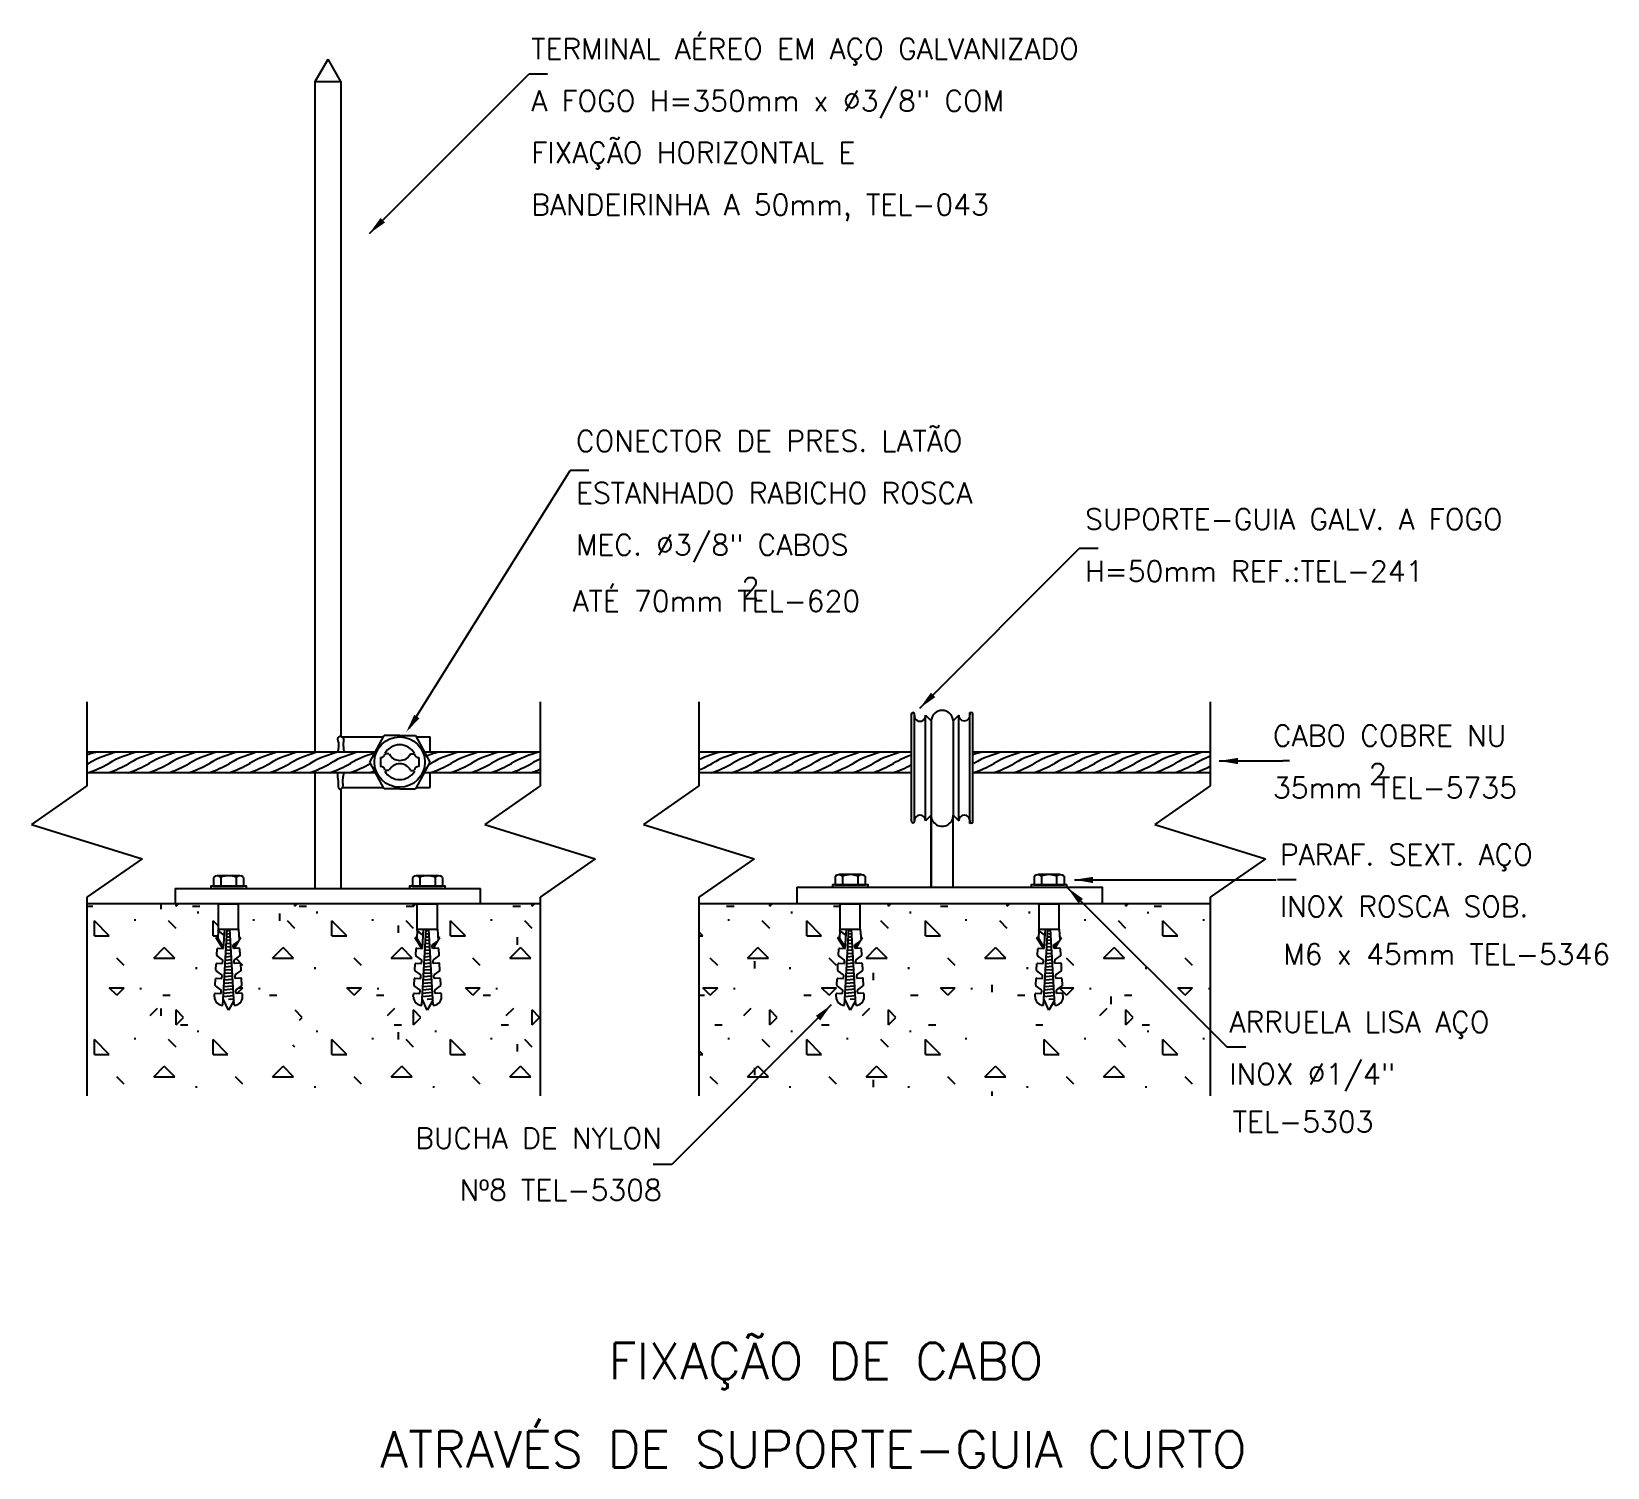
# Model space of a CAD drawing. Header units: millimetres. Extents: x -5910.3 to -5895.1, y -4738.6 to -4724.7.
import ezdxf
from ezdxf.enums import TextEntityAlignment as Align

# ---------------------------------------------------------------- set-up
doc = ezdxf.new("R2010")
doc.units = ezdxf.units.MM
doc.header["$LTSCALE"] = 10
doc.layers.add('Termotécnica', color=7, linetype='Continuous')
doc.styles.add('r140', font='romans.shx')
doc.styles.add('r80', font='romans.shx')

msp = doc.modelspace()

# ---------------------------------------------------------------- texts
at = {"layer": 'Termotécnica', "color": 2, "style": 'r80'}
for s, p in [('TERMINAL AÉREO EM AÇO GALVANIZADO', (-5905.493, -4724.999)), ('A FOGO H=350mm x %%c3/8" COM', (-5905.493, -4725.499)), ('FIXAÇÃO HORIZONTAL E', (-5905.493, -4725.999)), ('BANDEIRINHA A 50mm, TEL-043', (-5905.493, -4726.499)), ('CONECTOR DE PRES. LATÃO', (-5905.062, -4728.775)), ('ESTANHADO RABICHO ROSCA', (-5905.062, -4729.275)), ('SUPORTE-GUIA GALV. A FOGO', (-5900.162, -4729.528)), ('MEC. %%C3/8" CABOS', (-5905.062, -4729.775)), ('H=50mm REF.:TEL-241', (-5900.162, -4730.028)), ('ATÉ 70mm TEL-620', (-5905.095, -4730.315)), ('2', (-5903.467, -4730.19)), ('CABO COBRE NU', (-5898.353, -4731.612)), ('2', (-5897.43, -4731.98)), ('35mm TEL-5735', (-5898.353, -4732.112)), ('PARAF. SEXT. AÇO', (-5898.286, -4732.757)), ('INOX ROSCA SOB.', (-5898.286, -4733.257)), ('M6 x 45mm TEL-5346', (-5898.253, -4733.716)), ('ARRUELA LISA AÇO', (-5898.772, -4734.369)), ('INOX %%C1/4"', (-5898.772, -4734.869)), ('TEL-5303', (-5898.74, -4735.328))]:
    msp.add_text(s, height=0.2, dxfattribs=at).set_placement(p)
for s, p in [('BUCHA DE NYLON', (-5904.236, -4735.486)), ('Nº8 TEL-5308', (-5904.236, -4735.986))]:
    msp.add_text(s, height=0.2, dxfattribs=at).set_placement(p, align=Align.RIGHT)
at = {"layer": 'Termotécnica', "color": 5, "style": 'r140'}
for s, p in [(' FIXAÇÃO DE CABO', (-5902.777, -4737.811)), ('ATRAVÉS DE SUPORTE-GUIA CURTO', (-5902.777, -4738.662))]:
    msp.add_text(s, height=0.35, dxfattribs=at).set_placement(p, align=Align.BOTTOM_CENTER)

# ---------------------------------------------------------------- hatches: boundary and pattern name
at = {"layer": 'Termotécnica'}
h = msp.add_hatch(dxfattribs=at)
h.set_pattern_fill('CONCRE', color=1, scale=1.142857, style=0)
h.set_pattern_definition([(0, (-5913.127, -4744.8679), (1.14286, 1.14286), [0.14286, -1]), (90, (-5913.127, -4744.8679), (-1.14286, 1.14286), [0.14286, -1]), (135, (-5912.9841, -4744.86785), (-1.142857, 0), [0.20203, -1.414214]), (0, (-5912.9841, -4744.225), (1.14286, 1.14286), [0.14286, -1]), (45, (-5912.9127, -4744.2964), (0, 1.142857), [0.101015, -1.51523]), (135, (-5912.9127, -4744.2964), (-1.142857, 0), [0.101015, -1.51523]), (0, (-5912.5555, -4743.9393), (1.14286, 1.14286), [0.20203, -0.94083]), (45, (-5912.5555, -4743.9393), (0, 1.142857), [0.14286, -1.47339]), (135, (-5912.3535, -4743.9393), (-1.142857, 0), [0.14286, -1.47339]), (90, (-5912.3413, -4744.5821), (-1.14286, 1.14286), [0.14286, -1]), (45, (-5912.34125, -4744.5821), (0, 1.142857), [0.101015, -1.51523]), (135, (-5912.2698, -4744.5107), (-1.142857, 0), [0.101015, -1.51523]), (0, (-5912.9841, -4744.5821), (1.14286, 1.14286), [0.07143, -0.95714]), (0, (-5912.127, -4744.2964), (1.14286, 1.14286), [0.07143, -0.95714]), (90, (-5912.4841, -4744.1536), (-1.14286, 1.14286), [0.07143, -0.95714]), (135, (-5912.34125, -4744.7964), (-1.142857, 0), [0.101015, -1.51523]), (135, (-5912.84125, -4744.0107), (-1.142857, 0), [0.101015, -1.51523]), (45, (-5912.59125, -4744.49285), (0, 1.142857), [0.101015, -1.51523]), (90, (-5912.7341, -4744.725), (-1.14286, 1.14286), [0.01786, -1.125]), (90, (-5912.6805, -4744.2429), (-1.14286, 1.14286), [0.01786, -1.125]), (90, (-5912.1448, -4744.0464), (-1.14286, 1.14286), [0.01786, -1.125]), (90, (-5912.127, -4744.6536), (-1.14286, 1.14286), [0.01786, -1.125])])
h.paths.add_polyline_path([(-5908.091, -4734.189), (-5908.091, -4734.429), (-5907.911, -4734.429), (-5907.911, -4734.189)], flags=8)
h.paths.add_polyline_path([(-5901.007, -4734.166), (-5901.007, -4734.406), (-5900.827, -4734.406), (-5900.827, -4734.166)], flags=8)
h.paths.add_polyline_path([(-5906.39, -4733.486), (-5906.395, -4733.49), (-5906.438, -4733.561), (-5906.389, -4733.558, -0.414214), (-5906.383, -4733.563), (-5906.379, -4733.626, -0.253792), (-5906.382, -4733.631), (-5906.435, -4733.67, 0.253792), (-5906.438, -4733.676), (-5906.436, -4733.706), (-5906.381, -4733.702, -0.414214), (-5906.375, -4733.708), (-5906.371, -4733.771, -0.253792), (-5906.373, -4733.776), (-5906.427, -4733.815, 0.253792), (-5906.429, -4733.82), (-5906.427, -4733.85), (-5906.373, -4733.847, -0.414214), (-5906.366, -4733.853), (-5906.363, -4733.915, -0.253792), (-5906.365, -4733.921), (-5906.418, -4733.96, 0.253792), (-5906.421, -4733.965), (-5906.419, -4733.995), (-5906.364, -4733.992, -0.414214), (-5906.358, -4733.998), (-5906.356, -4734.027, -0.421108), (-5906.437, -4734.106), (-5906.44, -4734.06), (-5906.493, -4734.155), (-5906.543, -4734.045), (-5906.547, -4734.106, -0.421108), (-5906.628, -4734.027), (-5906.626, -4733.998, -0.414214), (-5906.619, -4733.992), (-5906.565, -4733.995), (-5906.563, -4733.965, 0.253792), (-5906.565, -4733.96), (-5906.619, -4733.921, -0.253792), (-5906.621, -4733.915), (-5906.617, -4733.853, -0.414214), (-5906.611, -4733.847), (-5906.556, -4733.85), (-5906.554, -4733.82, 0.253792), (-5906.557, -4733.815), (-5906.61, -4733.776, -0.253792), (-5906.613, -4733.771), (-5906.609, -4733.708, -0.414214), (-5906.603, -4733.702), (-5906.548, -4733.706), (-5906.546, -4733.676, 0.253792), (-5906.548, -4733.67), (-5906.602, -4733.631, -0.253792), (-5906.604, -4733.626), (-5906.601, -4733.563, -0.414214), (-5906.594, -4733.558), (-5906.545, -4733.561), (-5906.609, -4733.457), (-5906.6, -4733.453), (-5906.595, -4733.461), (-5906.59, -4733.387), (-5906.59, -4733.374), (-5906.59, -4733.13), (-5908.309, -4733.13), (-5908.309, -4733.374), (-5908.303, -4733.481, -0.253792), (-5908.305, -4733.486), (-5908.309, -4733.49), (-5908.353, -4733.561), (-5908.304, -4733.558, -0.414214), (-5908.298, -4733.563), (-5908.294, -4733.626, -0.253792), (-5908.297, -4733.631), (-5908.35, -4733.67, 0.253792), (-5908.352, -4733.676), (-5908.351, -4733.706), (-5908.296, -4733.702, -0.414214), (-5908.289, -4733.708), (-5908.286, -4733.771, -0.253792), (-5908.288, -4733.776), (-5908.342, -4733.815, 0.253792), (-5908.344, -4733.82), (-5908.342, -4733.85), (-5908.287, -4733.847, -0.414214), (-5908.281, -4733.853), (-5908.277, -4733.915, -0.253792), (-5908.28, -4733.921), (-5908.333, -4733.96, 0.253792), (-5908.336, -4733.965), (-5908.334, -4733.995), (-5908.279, -4733.992, -0.414214), (-5908.273, -4733.998), (-5908.271, -4734.027, -0.421108), (-5908.352, -4734.106), (-5908.355, -4734.06), (-5908.408, -4734.155), (-5908.458, -4734.045), (-5908.461, -4734.106, -0.421108), (-5908.542, -4734.027), (-5908.541, -4733.998, -0.414214), (-5908.534, -4733.992), (-5908.479, -4733.995), (-5908.478, -4733.965, 0.253792), (-5908.48, -4733.96), (-5908.533, -4733.921, -0.253792), (-5908.536, -4733.915), (-5908.532, -4733.853, -0.414214), (-5908.526, -4733.847), (-5908.471, -4733.85), (-5908.469, -4733.82, 0.253792), (-5908.472, -4733.815), (-5908.525, -4733.776, -0.253792), (-5908.528, -4733.771), (-5908.524, -4733.708, -0.414214), (-5908.517, -4733.702), (-5908.463, -4733.706), (-5908.461, -4733.676, 0.253792), (-5908.463, -4733.67), (-5908.517, -4733.631, -0.253792), (-5908.519, -4733.626), (-5908.515, -4733.563, -0.414214), (-5908.509, -4733.558), (-5908.46, -4733.561), (-5908.524, -4733.457), (-5908.515, -4733.453), (-5908.51, -4733.461), (-5908.505, -4733.387), (-5908.504, -4733.374), (-5908.504, -4733.13), (-5909.771, -4733.13), (-5909.771, -4734.979), (-5905.408, -4734.979), (-5905.408, -4733.13), (-5906.394, -4733.13), (-5906.394, -4733.374), (-5906.388, -4733.481, -0.253792)])
h.paths.add_polyline_path([(-5907.718, -4734.311, -1), (-5908.269, -4734.311, -1)], flags=16)
h.paths.add_polyline_path([(-5898.957, -4733.13), (-5900.41, -4733.13), (-5900.41, -4733.374), (-5900.404, -4733.481, -0.253792), (-5900.406, -4733.486), (-5900.41, -4733.49), (-5900.454, -4733.561), (-5900.405, -4733.558, -0.414214), (-5900.399, -4733.563), (-5900.395, -4733.626, -0.253792), (-5900.398, -4733.631), (-5900.451, -4733.67, 0.253792), (-5900.453, -4733.676), (-5900.452, -4733.706), (-5900.397, -4733.702, -0.414214), (-5900.39, -4733.708), (-5900.387, -4733.771, -0.253792), (-5900.389, -4733.776), (-5900.443, -4733.815, 0.253792), (-5900.445, -4733.82), (-5900.443, -4733.85), (-5900.388, -4733.847, -0.414214), (-5900.382, -4733.853), (-5900.378, -4733.915, -0.253792), (-5900.381, -4733.921), (-5900.434, -4733.96, 0.253792), (-5900.437, -4733.965), (-5900.435, -4733.995), (-5900.38, -4733.992, -0.414214), (-5900.374, -4733.998), (-5900.372, -4734.027, -0.421108), (-5900.453, -4734.106), (-5900.456, -4734.06), (-5900.509, -4734.155), (-5900.559, -4734.045), (-5900.562, -4734.106, -0.421108), (-5900.643, -4734.027), (-5900.642, -4733.998, -0.414214), (-5900.635, -4733.992), (-5900.58, -4733.995), (-5900.579, -4733.965, 0.253792), (-5900.581, -4733.96), (-5900.634, -4733.921, -0.253792), (-5900.637, -4733.915), (-5900.633, -4733.853, -0.414214), (-5900.627, -4733.847), (-5900.572, -4733.85), (-5900.57, -4733.82, 0.253792), (-5900.573, -4733.815), (-5900.626, -4733.776, -0.253792), (-5900.629, -4733.771), (-5900.625, -4733.708, -0.414214), (-5900.618, -4733.702), (-5900.564, -4733.706), (-5900.562, -4733.676, 0.253792), (-5900.564, -4733.67), (-5900.618, -4733.631, -0.253792), (-5900.62, -4733.626), (-5900.617, -4733.563, -0.414214), (-5900.61, -4733.558), (-5900.561, -4733.561), (-5900.625, -4733.457), (-5900.616, -4733.453), (-5900.611, -4733.461), (-5900.606, -4733.387), (-5900.605, -4733.374), (-5900.605, -4733.13), (-5902.325, -4733.13), (-5902.325, -4733.374), (-5902.318, -4733.481, -0.253792), (-5902.321, -4733.486), (-5902.325, -4733.49), (-5902.369, -4733.561), (-5902.32, -4733.558, -0.414214), (-5902.314, -4733.563), (-5902.31, -4733.626, -0.253792), (-5902.313, -4733.631), (-5902.366, -4733.67, 0.253792), (-5902.368, -4733.676), (-5902.367, -4733.706), (-5902.312, -4733.702, -0.414214), (-5902.305, -4733.708), (-5902.302, -4733.771, -0.253792), (-5902.304, -4733.776), (-5902.357, -4733.815, 0.253792), (-5902.36, -4733.82), (-5902.358, -4733.85), (-5902.303, -4733.847, -0.414214), (-5902.297, -4733.853), (-5902.293, -4733.915, -0.253792), (-5902.296, -4733.921), (-5902.349, -4733.96, 0.253792), (-5902.351, -4733.965), (-5902.35, -4733.995), (-5902.295, -4733.992, -0.414214), (-5902.288, -4733.998), (-5902.287, -4734.027, -0.421108), (-5902.368, -4734.106), (-5902.37, -4734.06), (-5902.424, -4734.155), (-5902.474, -4734.045), (-5902.477, -4734.106, -0.421108), (-5902.558, -4734.027), (-5902.557, -4733.998, -0.414214), (-5902.55, -4733.992), (-5902.495, -4733.995), (-5902.493, -4733.965, 0.253792), (-5902.496, -4733.96), (-5902.549, -4733.921, -0.253792), (-5902.552, -4733.915), (-5902.548, -4733.853, -0.414214), (-5902.542, -4733.847), (-5902.487, -4733.85), (-5902.485, -4733.82, 0.253792), (-5902.488, -4733.815), (-5902.541, -4733.776, -0.253792), (-5902.543, -4733.771), (-5902.54, -4733.708, -0.414214), (-5902.533, -4733.702), (-5902.478, -4733.706), (-5902.477, -4733.676, 0.253792), (-5902.479, -4733.67), (-5902.532, -4733.631, -0.253792), (-5902.535, -4733.626), (-5902.531, -4733.563, -0.414214), (-5902.525, -4733.558), (-5902.476, -4733.561), (-5902.54, -4733.457), (-5902.531, -4733.453), (-5902.525, -4733.461), (-5902.521, -4733.387), (-5902.52, -4733.374), (-5902.52, -4733.13), (-5903.879, -4733.13), (-5903.879, -4734.979), (-5898.957, -4734.979)])
h.paths.add_polyline_path([(-5900.635, -4734.289, -1), (-5901.185, -4734.289, -1)], flags=16)

# ---------------------------------------------------------------- linework, layer by layer
at = {"layer": 'Termotécnica', "color": 2}
for p, q in [((-5907.574, -4725.214), (-5907.449, -4724.998)), ((-5907.324, -4725.214), (-5907.449, -4724.998)), ((-5907.051, -4726.677), (-5905.515, -4725.142)), ((-5905.335, -4725.142), (-5905.515, -4725.142)), ((-5907.574, -4731.666), (-5907.574, -4725.214)), ((-5907.574, -4725.214), (-5907.324, -4725.214)), ((-5907.324, -4725.214), (-5907.324, -4731.521)), ((-5906.669, -4731.44), (-5905.118, -4728.958)), ((-5904.937, -4728.958), (-5905.118, -4728.958)), ((-5901.753, -4731.247), (-5900.218, -4729.711)), ((-5900.037, -4729.711), (-5900.218, -4729.711)), ((-5909.771, -4731.185), (-5909.771, -4731.995)), ((-5905.408, -4731.185), (-5905.408, -4731.995)), ((-5903.879, -4731.185), (-5903.879, -4731.995)), ((-5898.957, -4731.185), (-5898.957, -4731.995)), ((-5901.831, -4732.331), (-5901.831, -4731.315)), ((-5901.805, -4732.331), (-5901.805, -4731.315)), ((-5901.698, -4732.331), (-5901.698, -4731.315)), ((-5901.698, -4731.315), (-5901.644, -4731.368)), ((-5901.644, -4731.368), (-5901.644, -4732.304)), ((-5901.431, -4731.368), (-5901.377, -4731.315)), ((-5901.428, -4732.284), (-5901.429, -4731.372)), ((-5901.377, -4732.331), (-5901.377, -4731.315)), ((-5901.27, -4732.357), (-5901.27, -4731.288)), ((-5901.243, -4732.331), (-5901.243, -4731.315)), ((-5907.32, -4731.522), (-5906.917, -4731.522)), ((-5907.298, -4731.542), (-5907.298, -4731.546)), ((-5907.047, -4731.766), (-5906.909, -4731.509)), ((-5906.759, -4731.509), (-5906.909, -4731.509)), ((-5906.759, -4731.509), (-5906.608, -4731.509)), ((-5906.608, -4731.509), (-5906.47, -4731.766)), ((-5906.601, -4731.522), (-5906.466, -4731.522)), ((-5906.466, -4731.666), (-5906.466, -4731.522)), ((-5909.771, -4731.666), (-5906.994, -4731.666)), ((-5906.863, -4731.688), (-5906.902, -4731.688)), ((-5906.655, -4731.688), (-5906.615, -4731.688)), ((-5906.524, -4731.666), (-5905.408, -4731.666)), ((-5903.879, -4731.666), (-5901.831, -4731.666)), ((-5901.243, -4731.666), (-5898.957, -4731.666)), ((-5906.992, -4731.869), (-5909.771, -4731.869)), ((-5907.574, -4732.983), (-5907.574, -4731.869)), ((-5906.909, -4732.023), (-5907.047, -4731.766)), ((-5906.943, -4731.723), (-5906.943, -4731.81)), ((-5906.863, -4731.846), (-5906.902, -4731.846)), ((-5906.655, -4731.846), (-5906.615, -4731.846)), ((-5906.47, -4731.766), (-5906.608, -4732.023)), ((-5906.574, -4731.723), (-5906.574, -4731.81)), ((-5905.408, -4731.869), (-5906.525, -4731.869)), ((-5906.466, -4732.012), (-5906.466, -4731.868)), ((-5901.831, -4731.869), (-5903.879, -4731.869)), ((-5898.957, -4731.869), (-5901.243, -4731.869)), ((-5898.87, -4731.755), (-5898.427, -4731.755)), ((-5898.427, -4731.755), (-5898.258, -4731.755)), ((-5898.195, -4731.755), (-5898.258, -4731.755)), ((-5909.771, -4731.995), (-5910.303, -4732.366)), ((-5907.311, -4732.012), (-5906.915, -4732.012)), ((-5906.602, -4732.012), (-5906.466, -4732.012)), ((-5905.408, -4731.995), (-5905.94, -4732.366)), ((-5903.879, -4731.995), (-5904.411, -4732.366)), ((-5898.957, -4731.995), (-5899.489, -4732.366)), ((-5907.324, -4732.025), (-5907.324, -4732.983)), ((-5906.759, -4732.023), (-5906.909, -4732.023)), ((-5906.759, -4732.023), (-5906.608, -4732.023)), ((-5901.644, -4732.277), (-5901.698, -4732.331)), ((-5901.644, -4732.277), (-5901.644, -4732.971)), ((-5901.644, -4732.971), (-5901.644, -4732.277)), ((-5901.644, -4732.971), (-5901.644, -4732.277)), ((-5901.43, -4732.277), (-5901.377, -4732.331)), ((-5901.43, -4732.971), (-5901.43, -4732.277)), ((-5910.303, -4732.366), (-5909.239, -4732.696)), ((-5905.94, -4732.366), (-5904.876, -4732.696)), ((-5904.411, -4732.366), (-5903.346, -4732.696)), ((-5899.489, -4732.366), (-5898.424, -4732.696)), ((-5909.239, -4732.696), (-5909.771, -4733.066)), ((-5904.876, -4732.696), (-5905.408, -4733.066)), ((-5903.346, -4732.696), (-5903.879, -4733.066)), ((-5898.424, -4732.696), (-5898.957, -4733.066)), ((-5908.552, -4732.876), (-5908.552, -4732.96)), ((-5908.299, -4732.862), (-5908.516, -4732.862)), ((-5908.48, -4732.876), (-5908.48, -4732.96)), ((-5908.334, -4732.876), (-5908.334, -4732.96)), ((-5908.262, -4732.876), (-5908.262, -4732.96)), ((-5906.637, -4732.876), (-5906.637, -4732.96)), ((-5906.384, -4732.862), (-5906.601, -4732.862)), ((-5906.565, -4732.876), (-5906.565, -4732.96)), ((-5906.419, -4732.876), (-5906.419, -4732.96)), ((-5906.347, -4732.876), (-5906.347, -4732.96)), ((-5902.568, -4732.864), (-5902.568, -4732.948)), ((-5902.314, -4732.85), (-5902.532, -4732.85)), ((-5902.496, -4732.864), (-5902.496, -4732.948)), ((-5902.349, -4732.864), (-5902.349, -4732.948)), ((-5902.277, -4732.864), (-5902.277, -4732.948)), ((-5900.653, -4732.864), (-5900.653, -4732.948)), ((-5900.4, -4732.85), (-5900.617, -4732.85)), ((-5900.581, -4732.864), (-5900.581, -4732.948)), ((-5900.435, -4732.864), (-5900.435, -4732.948)), ((-5900.363, -4732.864), (-5900.363, -4732.948)), ((-5900.264, -4732.899), (-5898.321, -4732.899)), ((-5898.128, -4732.899), (-5898.308, -4732.899)), ((-5909.771, -4733.066), (-5909.771, -4734.979)), ((-5908.919, -4732.983), (-5908.919, -4733.13)), ((-5908.919, -4732.983), (-5905.98, -4732.983)), ((-5908.552, -4732.96), (-5908.262, -4732.96)), ((-5906.637, -4732.96), (-5906.347, -4732.96)), ((-5905.98, -4733.13), (-5905.98, -4732.983)), ((-5905.408, -4733.066), (-5905.408, -4734.979)), ((-5903.879, -4733.066), (-5903.879, -4734.979)), ((-5902.935, -4732.971), (-5902.935, -4733.13)), ((-5902.935, -4732.971), (-5899.995, -4732.971)), ((-5902.568, -4732.948), (-5902.277, -4732.948)), ((-5900.653, -4732.948), (-5900.363, -4732.948)), ((-5900.33, -4732.976), (-5898.795, -4734.512)), ((-5899.995, -4733.13), (-5899.995, -4732.971)), ((-5898.957, -4733.066), (-5898.957, -4734.979)), ((-5908.504, -4733.13), (-5908.309, -4733.13)), ((-5908.504, -4733.374), (-5908.504, -4733.13)), ((-5908.309, -4733.374), (-5908.309, -4733.13)), ((-5906.59, -4733.13), (-5906.394, -4733.13)), ((-5906.59, -4733.374), (-5906.59, -4733.13)), ((-5906.394, -4733.374), (-5906.394, -4733.13)), ((-5902.52, -4733.13), (-5902.325, -4733.13)), ((-5902.52, -4733.374), (-5902.52, -4733.13)), ((-5902.325, -4733.374), (-5902.325, -4733.13)), ((-5900.605, -4733.13), (-5900.41, -4733.13)), ((-5900.605, -4733.374), (-5900.605, -4733.13)), ((-5900.41, -4733.374), (-5900.41, -4733.13)), ((-5908.504, -4733.374), (-5908.309, -4733.374)), ((-5908.461, -4734.106), (-5908.419, -4733.374)), ((-5908.454, -4733.561), (-5908.443, -4733.374)), ((-5908.352, -4734.106), (-5908.394, -4733.374)), ((-5906.59, -4733.374), (-5906.394, -4733.374)), ((-5906.547, -4734.106), (-5906.504, -4733.374)), ((-5906.539, -4733.561), (-5906.529, -4733.374)), ((-5906.437, -4734.106), (-5906.48, -4733.374)), ((-5902.52, -4733.374), (-5902.325, -4733.374)), ((-5902.477, -4734.106), (-5902.435, -4733.374)), ((-5902.47, -4733.561), (-5902.459, -4733.374)), ((-5902.368, -4734.106), (-5902.41, -4733.374)), ((-5900.605, -4733.374), (-5900.41, -4733.374)), ((-5900.562, -4734.106), (-5900.52, -4733.374)), ((-5900.555, -4733.561), (-5900.544, -4733.374)), ((-5900.453, -4734.106), (-5900.495, -4733.374)), ((-5908.359, -4733.561), (-5908.361, -4733.531)), ((-5908.358, -4733.526), (-5908.305, -4733.486)), ((-5906.444, -4733.561), (-5906.446, -4733.531)), ((-5906.444, -4733.526), (-5906.39, -4733.486)), ((-5902.375, -4733.561), (-5902.377, -4733.531)), ((-5902.374, -4733.526), (-5902.321, -4733.486)), ((-5900.46, -4733.561), (-5900.462, -4733.531)), ((-5900.459, -4733.526), (-5900.406, -4733.486)), ((-5908.519, -4733.626), (-5908.515, -4733.563)), ((-5908.463, -4733.67), (-5908.517, -4733.631)), ((-5908.509, -4733.558), (-5908.454, -4733.561)), ((-5908.463, -4733.706), (-5908.461, -4733.676)), ((-5908.304, -4733.558), (-5908.359, -4733.561)), ((-5908.351, -4733.706), (-5908.352, -4733.676)), ((-5908.35, -4733.67), (-5908.297, -4733.631)), ((-5908.294, -4733.626), (-5908.298, -4733.563)), ((-5906.604, -4733.626), (-5906.601, -4733.563)), ((-5906.548, -4733.67), (-5906.602, -4733.631)), ((-5906.594, -4733.558), (-5906.539, -4733.561)), ((-5906.548, -4733.706), (-5906.546, -4733.676)), ((-5906.389, -4733.558), (-5906.444, -4733.561)), ((-5906.436, -4733.706), (-5906.438, -4733.676)), ((-5906.435, -4733.67), (-5906.382, -4733.631)), ((-5906.379, -4733.626), (-5906.383, -4733.563)), ((-5902.535, -4733.626), (-5902.531, -4733.563)), ((-5902.479, -4733.67), (-5902.532, -4733.631)), ((-5902.525, -4733.558), (-5902.47, -4733.561)), ((-5902.478, -4733.706), (-5902.477, -4733.676)), ((-5902.32, -4733.558), (-5902.375, -4733.561)), ((-5902.367, -4733.706), (-5902.368, -4733.676)), ((-5902.366, -4733.67), (-5902.313, -4733.631)), ((-5902.31, -4733.626), (-5902.314, -4733.563)), ((-5900.62, -4733.626), (-5900.617, -4733.563)), ((-5900.564, -4733.67), (-5900.618, -4733.631)), ((-5900.61, -4733.558), (-5900.555, -4733.561)), ((-5900.564, -4733.706), (-5900.562, -4733.676)), ((-5900.405, -4733.558), (-5900.46, -4733.561)), ((-5900.452, -4733.706), (-5900.453, -4733.676)), ((-5900.451, -4733.67), (-5900.398, -4733.631)), ((-5900.395, -4733.626), (-5900.399, -4733.563)), ((-5908.528, -4733.771), (-5908.524, -4733.708)), ((-5908.472, -4733.815), (-5908.525, -4733.776)), ((-5908.517, -4733.702), (-5908.463, -4733.706)), ((-5908.471, -4733.85), (-5908.469, -4733.82)), ((-5908.296, -4733.702), (-5908.351, -4733.706)), ((-5908.342, -4733.85), (-5908.344, -4733.82)), ((-5908.342, -4733.815), (-5908.288, -4733.776)), ((-5908.286, -4733.771), (-5908.289, -4733.708)), ((-5906.613, -4733.771), (-5906.609, -4733.708)), ((-5906.557, -4733.815), (-5906.61, -4733.776)), ((-5906.603, -4733.702), (-5906.548, -4733.706)), ((-5906.556, -4733.85), (-5906.554, -4733.82)), ((-5906.381, -4733.702), (-5906.436, -4733.706)), ((-5906.427, -4733.85), (-5906.429, -4733.82)), ((-5906.427, -4733.815), (-5906.373, -4733.776)), ((-5906.371, -4733.771), (-5906.375, -4733.708)), ((-5902.543, -4733.771), (-5902.54, -4733.708)), ((-5902.488, -4733.815), (-5902.541, -4733.776)), ((-5902.533, -4733.702), (-5902.478, -4733.706)), ((-5902.487, -4733.85), (-5902.485, -4733.82)), ((-5902.312, -4733.702), (-5902.367, -4733.706)), ((-5902.358, -4733.85), (-5902.36, -4733.82)), ((-5902.357, -4733.815), (-5902.304, -4733.776)), ((-5902.302, -4733.771), (-5902.305, -4733.708)), ((-5900.629, -4733.771), (-5900.625, -4733.708)), ((-5900.573, -4733.815), (-5900.626, -4733.776)), ((-5900.618, -4733.702), (-5900.564, -4733.706)), ((-5900.572, -4733.85), (-5900.57, -4733.82)), ((-5900.397, -4733.702), (-5900.452, -4733.706)), ((-5900.443, -4733.85), (-5900.445, -4733.82)), ((-5900.443, -4733.815), (-5900.389, -4733.776)), ((-5900.387, -4733.771), (-5900.39, -4733.708)), ((-5908.536, -4733.915), (-5908.532, -4733.853)), ((-5908.534, -4733.992), (-5908.479, -4733.995)), ((-5908.48, -4733.96), (-5908.533, -4733.921)), ((-5908.526, -4733.847), (-5908.471, -4733.85)), ((-5908.479, -4733.995), (-5908.478, -4733.965)), ((-5908.287, -4733.847), (-5908.342, -4733.85)), ((-5908.334, -4733.995), (-5908.336, -4733.965)), ((-5908.279, -4733.992), (-5908.334, -4733.995)), ((-5908.333, -4733.96), (-5908.28, -4733.921)), ((-5908.277, -4733.915), (-5908.281, -4733.853)), ((-5906.621, -4733.915), (-5906.617, -4733.853)), ((-5906.565, -4733.96), (-5906.619, -4733.921)), ((-5906.619, -4733.992), (-5906.565, -4733.995)), ((-5906.611, -4733.847), (-5906.556, -4733.85)), ((-5906.565, -4733.995), (-5906.563, -4733.965)), ((-5906.373, -4733.847), (-5906.427, -4733.85)), ((-5906.419, -4733.995), (-5906.421, -4733.965)), ((-5906.364, -4733.992), (-5906.419, -4733.995)), ((-5906.418, -4733.96), (-5906.365, -4733.921)), ((-5906.363, -4733.915), (-5906.366, -4733.853)), ((-5902.552, -4733.915), (-5902.548, -4733.853)), ((-5902.55, -4733.992), (-5902.495, -4733.995)), ((-5902.496, -4733.96), (-5902.549, -4733.921)), ((-5902.542, -4733.847), (-5902.487, -4733.85)), ((-5902.495, -4733.995), (-5902.493, -4733.965)), ((-5902.303, -4733.847), (-5902.358, -4733.85)), ((-5902.35, -4733.995), (-5902.351, -4733.965)), ((-5902.295, -4733.992), (-5902.35, -4733.995)), ((-5902.349, -4733.96), (-5902.296, -4733.921)), ((-5902.293, -4733.915), (-5902.297, -4733.853)), ((-5900.637, -4733.915), (-5900.633, -4733.853)), ((-5900.635, -4733.992), (-5900.58, -4733.995)), ((-5900.581, -4733.96), (-5900.634, -4733.921)), ((-5900.627, -4733.847), (-5900.572, -4733.85)), ((-5900.58, -4733.995), (-5900.579, -4733.965)), ((-5900.388, -4733.847), (-5900.443, -4733.85)), ((-5900.435, -4733.995), (-5900.437, -4733.965)), ((-5900.38, -4733.992), (-5900.435, -4733.995)), ((-5900.434, -4733.96), (-5900.381, -4733.921)), ((-5900.378, -4733.915), (-5900.382, -4733.853)), ((-5908.542, -4734.027), (-5908.541, -4733.998)), ((-5908.408, -4734.155), (-5908.458, -4734.045)), ((-5908.355, -4734.06), (-5908.408, -4734.155)), ((-5908.271, -4734.027), (-5908.273, -4733.998)), ((-5906.628, -4734.027), (-5906.626, -4733.998)), ((-5906.493, -4734.155), (-5906.543, -4734.045)), ((-5906.44, -4734.06), (-5906.493, -4734.155)), ((-5906.356, -4734.027), (-5906.358, -4733.998)), ((-5902.604, -4734.104), (-5904.14, -4735.639)), ((-5902.558, -4734.027), (-5902.557, -4733.998)), ((-5902.424, -4734.155), (-5902.474, -4734.045)), ((-5902.37, -4734.06), (-5902.424, -4734.155)), ((-5902.287, -4734.027), (-5902.288, -4733.998)), ((-5900.643, -4734.027), (-5900.642, -4733.998)), ((-5900.509, -4734.155), (-5900.559, -4734.045)), ((-5900.456, -4734.06), (-5900.509, -4734.155)), ((-5900.372, -4734.027), (-5900.374, -4733.998)), ((-5898.615, -4734.512), (-5898.795, -4734.512)), ((-5904.14, -4735.639), (-5904.32, -4735.639))]:
    msp.add_line(p, q, dxfattribs=at)
at = {"layer": 'Termotécnica', "color": 3}
for p, q in [((-5905.408, -4733.13), (-5909.771, -4733.13)), ((-5898.957, -4733.13), (-5903.879, -4733.13))]:
    msp.add_line(p, q, dxfattribs=at)
at = {"layer": 'Termotécnica', "color": 1}
for p, q in [((-5908.505, -4733.387), (-5908.504, -4733.374)), ((-5908.309, -4733.374), (-5908.303, -4733.481)), ((-5906.59, -4733.387), (-5906.59, -4733.374)), ((-5906.394, -4733.374), (-5906.388, -4733.481)), ((-5902.521, -4733.387), (-5902.52, -4733.374)), ((-5902.325, -4733.374), (-5902.318, -4733.481)), ((-5900.606, -4733.387), (-5900.605, -4733.374)), ((-5900.41, -4733.374), (-5900.404, -4733.481)), ((-5908.524, -4733.457), (-5908.515, -4733.453)), ((-5908.46, -4733.561), (-5908.524, -4733.457)), ((-5908.454, -4733.552), (-5908.515, -4733.453)), ((-5908.505, -4733.387), (-5908.51, -4733.461)), ((-5908.449, -4733.431), (-5908.503, -4733.392)), ((-5908.386, -4733.514), (-5908.427, -4733.517)), ((-5908.388, -4733.482), (-5908.425, -4733.485)), ((-5908.39, -4733.451), (-5908.423, -4733.453)), ((-5908.392, -4733.419), (-5908.422, -4733.422)), ((-5908.394, -4733.388), (-5908.42, -4733.39)), ((-5908.36, -4733.552), (-5908.331, -4733.505)), ((-5908.353, -4733.561), (-5908.309, -4733.49)), ((-5908.304, -4733.461), (-5908.298, -4733.453)), ((-5908.303, -4733.479), (-5908.289, -4733.457)), ((-5908.289, -4733.457), (-5908.298, -4733.453)), ((-5906.609, -4733.457), (-5906.6, -4733.453)), ((-5906.545, -4733.561), (-5906.609, -4733.457)), ((-5906.539, -4733.552), (-5906.6, -4733.453)), ((-5906.59, -4733.387), (-5906.595, -4733.461)), ((-5906.535, -4733.431), (-5906.588, -4733.392)), ((-5906.472, -4733.514), (-5906.512, -4733.517)), ((-5906.473, -4733.482), (-5906.51, -4733.485)), ((-5906.475, -4733.451), (-5906.509, -4733.453)), ((-5906.477, -4733.419), (-5906.507, -4733.422)), ((-5906.479, -4733.388), (-5906.505, -4733.39)), ((-5906.445, -4733.552), (-5906.416, -4733.505)), ((-5906.438, -4733.561), (-5906.395, -4733.49)), ((-5906.389, -4733.461), (-5906.384, -4733.453)), ((-5906.388, -4733.479), (-5906.374, -4733.457)), ((-5906.374, -4733.457), (-5906.384, -4733.453)), ((-5902.54, -4733.457), (-5902.531, -4733.453)), ((-5902.476, -4733.561), (-5902.54, -4733.457)), ((-5902.469, -4733.552), (-5902.531, -4733.453)), ((-5902.521, -4733.387), (-5902.525, -4733.461)), ((-5902.465, -4733.431), (-5902.519, -4733.392)), ((-5902.402, -4733.514), (-5902.443, -4733.517)), ((-5902.404, -4733.482), (-5902.441, -4733.485)), ((-5902.406, -4733.451), (-5902.439, -4733.453)), ((-5902.408, -4733.419), (-5902.437, -4733.422)), ((-5902.41, -4733.388), (-5902.436, -4733.39)), ((-5902.375, -4733.552), (-5902.347, -4733.505)), ((-5902.369, -4733.561), (-5902.325, -4733.49)), ((-5902.32, -4733.461), (-5902.314, -4733.453)), ((-5902.319, -4733.479), (-5902.305, -4733.457)), ((-5902.305, -4733.457), (-5902.314, -4733.453)), ((-5900.625, -4733.457), (-5900.616, -4733.453)), ((-5900.561, -4733.561), (-5900.625, -4733.457)), ((-5900.555, -4733.552), (-5900.616, -4733.453)), ((-5900.606, -4733.387), (-5900.611, -4733.461)), ((-5900.55, -4733.431), (-5900.604, -4733.392)), ((-5900.487, -4733.514), (-5900.528, -4733.517)), ((-5900.489, -4733.482), (-5900.526, -4733.485)), ((-5900.491, -4733.451), (-5900.524, -4733.453)), ((-5900.493, -4733.419), (-5900.523, -4733.422)), ((-5900.495, -4733.388), (-5900.521, -4733.39)), ((-5900.461, -4733.552), (-5900.432, -4733.505)), ((-5900.454, -4733.561), (-5900.41, -4733.49)), ((-5900.405, -4733.461), (-5900.399, -4733.453)), ((-5900.404, -4733.479), (-5900.39, -4733.457)), ((-5900.39, -4733.457), (-5900.399, -4733.453)), ((-5908.377, -4733.671), (-5908.436, -4733.676)), ((-5908.379, -4733.639), (-5908.435, -4733.644)), ((-5908.381, -4733.608), (-5908.433, -4733.612)), ((-5908.383, -4733.576), (-5908.431, -4733.581)), ((-5908.385, -4733.545), (-5908.429, -4733.549)), ((-5906.462, -4733.671), (-5906.522, -4733.676)), ((-5906.464, -4733.639), (-5906.52, -4733.644)), ((-5906.466, -4733.608), (-5906.518, -4733.612)), ((-5906.468, -4733.576), (-5906.516, -4733.581)), ((-5906.47, -4733.545), (-5906.514, -4733.549)), ((-5902.393, -4733.671), (-5902.452, -4733.676)), ((-5902.395, -4733.639), (-5902.45, -4733.644)), ((-5902.397, -4733.608), (-5902.449, -4733.612)), ((-5902.399, -4733.576), (-5902.447, -4733.581)), ((-5902.4, -4733.545), (-5902.445, -4733.549)), ((-5900.478, -4733.671), (-5900.537, -4733.676)), ((-5900.48, -4733.639), (-5900.536, -4733.644)), ((-5900.482, -4733.608), (-5900.534, -4733.612)), ((-5900.484, -4733.576), (-5900.532, -4733.581)), ((-5900.486, -4733.545), (-5900.53, -4733.549)), ((-5908.368, -4733.828), (-5908.446, -4733.835)), ((-5908.37, -4733.797), (-5908.444, -4733.803)), ((-5908.372, -4733.765), (-5908.442, -4733.771)), ((-5908.374, -4733.734), (-5908.44, -4733.74)), ((-5908.375, -4733.702), (-5908.438, -4733.708)), ((-5906.453, -4733.828), (-5906.531, -4733.835)), ((-5906.455, -4733.797), (-5906.529, -4733.803)), ((-5906.457, -4733.765), (-5906.527, -4733.771)), ((-5906.459, -4733.734), (-5906.525, -4733.74)), ((-5906.461, -4733.702), (-5906.523, -4733.708)), ((-5902.384, -4733.828), (-5902.461, -4733.835)), ((-5902.386, -4733.797), (-5902.46, -4733.803)), ((-5902.388, -4733.765), (-5902.458, -4733.771)), ((-5902.389, -4733.734), (-5902.456, -4733.74)), ((-5902.391, -4733.702), (-5902.454, -4733.708)), ((-5900.469, -4733.828), (-5900.547, -4733.835)), ((-5900.471, -4733.797), (-5900.545, -4733.803)), ((-5900.473, -4733.765), (-5900.543, -4733.771)), ((-5900.475, -4733.734), (-5900.541, -4733.74)), ((-5900.476, -4733.702), (-5900.539, -4733.708)), ((-5908.359, -4733.986), (-5908.455, -4733.994)), ((-5908.361, -4733.954), (-5908.453, -4733.962)), ((-5908.363, -4733.923), (-5908.451, -4733.93)), ((-5908.364, -4733.891), (-5908.449, -4733.898)), ((-5908.366, -4733.86), (-5908.447, -4733.867)), ((-5906.444, -4733.986), (-5906.54, -4733.994)), ((-5906.446, -4733.954), (-5906.538, -4733.962)), ((-5906.448, -4733.923), (-5906.536, -4733.93)), ((-5906.45, -4733.891), (-5906.534, -4733.898)), ((-5906.451, -4733.86), (-5906.533, -4733.867)), ((-5902.375, -4733.986), (-5902.471, -4733.994)), ((-5902.377, -4733.954), (-5902.469, -4733.962)), ((-5902.378, -4733.923), (-5902.467, -4733.93)), ((-5902.38, -4733.891), (-5902.465, -4733.898)), ((-5902.382, -4733.86), (-5902.463, -4733.867)), ((-5900.46, -4733.986), (-5900.556, -4733.994)), ((-5900.462, -4733.954), (-5900.554, -4733.962)), ((-5900.464, -4733.923), (-5900.552, -4733.93)), ((-5900.465, -4733.891), (-5900.55, -4733.898)), ((-5900.467, -4733.86), (-5900.548, -4733.867)), ((-5908.357, -4734.017), (-5908.457, -4734.026)), ((-5908.355, -4734.048), (-5908.408, -4734.053)), ((-5906.442, -4734.017), (-5906.542, -4734.026)), ((-5906.44, -4734.048), (-5906.493, -4734.053)), ((-5902.373, -4734.017), (-5902.473, -4734.026)), ((-5902.371, -4734.048), (-5902.424, -4734.053)), ((-5900.458, -4734.017), (-5900.558, -4734.026)), ((-5900.456, -4734.048), (-5900.509, -4734.053))]:
    msp.add_line(p, q, dxfattribs=at)
at = {"layer": 'Termotécnica', "color": 2}
for points in [[(-5907.298, -4731.542), (-5907.299, -4731.539), (-5907.3, -4731.537), (-5907.301, -4731.535), (-5907.302, -4731.533), (-5907.304, -4731.531), (-5907.306, -4731.53), (-5907.308, -4731.528), (-5907.31, -4731.527), (-5907.312, -4731.526), (-5907.314, -4731.525), (-5907.316, -4731.524), (-5907.318, -4731.523), (-5907.321, -4731.522), (-5907.323, -4731.521), (-5907.325, -4731.52), (-5907.327, -4731.52), (-5907.329, -4731.52), (-5907.331, -4731.52), (-5907.333, -4731.52), (-5907.334, -4731.52), (-5907.336, -4731.521), (-5907.338, -4731.521), (-5907.34, -4731.522), (-5907.343, -4731.524), (-5907.345, -4731.525), (-5907.347, -4731.527), (-5907.35, -4731.529), (-5907.352, -4731.531), (-5907.355, -4731.533), (-5907.356, -4731.536), (-5907.357, -4731.539), (-5907.358, -4731.543), (-5907.358, -4731.547), (-5907.357, -4731.551), (-5907.356, -4731.556), (-5907.354, -4731.561), (-5907.353, -4731.566), (-5907.351, -4731.571), (-5907.349, -4731.576), (-5907.348, -4731.581), (-5907.347, -4731.586), (-5907.347, -4731.591), (-5907.347, -4731.596), (-5907.347, -4731.6), (-5907.347, -4731.605), (-5907.347, -4731.609), (-5907.348, -4731.613), (-5907.348, -4731.618), (-5907.349, -4731.622), (-5907.349, -4731.626), (-5907.349, -4731.631), (-5907.35, -4731.635), (-5907.35, -4731.639), (-5907.351, -4731.643), (-5907.351, -4731.647), (-5907.352, -4731.651), (-5907.353, -4731.654), (-5907.354, -4731.658), (-5907.355, -4731.661), (-5907.356, -4731.665), (-5907.357, -4731.666)], [(-5907.296, -4731.666), (-5907.295, -4731.662), (-5907.295, -4731.656), (-5907.296, -4731.651), (-5907.296, -4731.645), (-5907.296, -4731.639), (-5907.297, -4731.633), (-5907.297, -4731.626), (-5907.298, -4731.62), (-5907.299, -4731.614), (-5907.299, -4731.608), (-5907.3, -4731.603), (-5907.3, -4731.598), (-5907.3, -4731.594), (-5907.3, -4731.591), (-5907.299, -4731.587), (-5907.299, -4731.584), (-5907.299, -4731.581), (-5907.299, -4731.577), (-5907.298, -4731.574), (-5907.298, -4731.57), (-5907.298, -4731.566), (-5907.297, -4731.562), (-5907.297, -4731.557), (-5907.297, -4731.553), (-5907.297, -4731.549), (-5907.298, -4731.546)], [(-5907.359, -4731.869), (-5907.359, -4731.873), (-5907.359, -4731.88), (-5907.358, -4731.886), (-5907.358, -4731.893), (-5907.358, -4731.899), (-5907.358, -4731.905), (-5907.357, -4731.911), (-5907.357, -4731.917), (-5907.356, -4731.923), (-5907.355, -4731.929), (-5907.354, -4731.934), (-5907.353, -4731.939), (-5907.352, -4731.944), (-5907.352, -4731.949), (-5907.351, -4731.954), (-5907.351, -4731.959), (-5907.351, -4731.964), (-5907.351, -4731.968), (-5907.351, -4731.973), (-5907.351, -4731.978), (-5907.352, -4731.982), (-5907.352, -4731.986), (-5907.352, -4731.991), (-5907.352, -4731.995), (-5907.352, -4731.999), (-5907.351, -4732.003), (-5907.35, -4732.007), (-5907.349, -4732.011), (-5907.348, -4732.015), (-5907.346, -4732.018), (-5907.345, -4732.02), (-5907.343, -4732.023), (-5907.341, -4732.025), (-5907.339, -4732.026), (-5907.337, -4732.027), (-5907.335, -4732.027), (-5907.333, -4732.027), (-5907.331, -4732.027), (-5907.328, -4732.027), (-5907.326, -4732.026), (-5907.324, -4732.025), (-5907.323, -4732.024), (-5907.321, -4732.023), (-5907.319, -4732.021), (-5907.318, -4732.02), (-5907.316, -4732.018), (-5907.315, -4732.016), (-5907.313, -4732.015), (-5907.312, -4732.013), (-5907.311, -4732.012), (-5907.31, -4732.01), (-5907.308, -4732.008), (-5907.307, -4732.006), (-5907.307, -4732.004), (-5907.306, -4732.002), (-5907.305, -4731.999), (-5907.305, -4731.997), (-5907.304, -4731.994), (-5907.304, -4731.991), (-5907.304, -4731.988), (-5907.304, -4731.984), (-5907.304, -4731.981), (-5907.304, -4731.977), (-5907.304, -4731.974), (-5907.305, -4731.97), (-5907.305, -4731.966), (-5907.305, -4731.962), (-5907.306, -4731.958), (-5907.306, -4731.954), (-5907.306, -4731.949), (-5907.306, -4731.943), (-5907.305, -4731.937), (-5907.305, -4731.931), (-5907.304, -4731.923), (-5907.303, -4731.916), (-5907.302, -4731.908), (-5907.3, -4731.9), (-5907.299, -4731.892), (-5907.298, -4731.885), (-5907.297, -4731.877), (-5907.295, -4731.87), (-5907.295, -4731.869)]]:
    msp.add_lwpolyline(points, dxfattribs=at)
at = {"layer": 'Termotécnica', "color": 1}
for points in [[(-5908.578, -4732.983), (-5908.235, -4732.983), (-5908.235, -4732.96), (-5908.578, -4732.96)], [(-5906.663, -4732.983), (-5906.32, -4732.983), (-5906.32, -4732.96), (-5906.663, -4732.96)], [(-5902.594, -4732.971), (-5902.251, -4732.971), (-5902.251, -4732.948), (-5902.594, -4732.948)], [(-5900.679, -4732.971), (-5900.336, -4732.971), (-5900.336, -4732.948), (-5900.679, -4732.948)]]:
    msp.add_lwpolyline(points, close=True, dxfattribs=at)
at = {"layer": 'Termotécnica', "color": 2}
msp.add_circle((-5906.759, -4731.766), 0.243, dxfattribs=at)
for centre, radius, start, end in [((-5901.818, -4731.306), 0.0161, 326.3184, 213.6986), ((-5901.751, -4731.319), 0.0536, 175.2449, 4.7722), ((-5901.537, -4731.376), 0.107, 3.8226, 176.1944), ((-5901.324, -4731.315), 0.0535, 180.0085, 0.0085), ((-5901.257, -4731.305), 0.0165, 324.2594, 215.7576), ((-5906.941, -4731.684), 0.0391, 266.3623, 354.8021), ((-5906.759, -4731.766), 0.166, 30.1149, 149.8851), ((-5906.757, -4731.634), 0.116, 207.6289, 332.3711), ((-5906.577, -4731.684), 0.0391, 185.1979, 273.6377), ((-5906.941, -4731.849), 0.0391, 5.1979, 93.6377), ((-5906.759, -4731.767), 0.168, 210.8292, 329.1708), ((-5906.757, -4731.898), 0.116, 27.6289, 152.3711), ((-5906.577, -4731.849), 0.0391, 86.3623, 174.8021), ((-5901.751, -4732.331), 0.0535, 0.0085, 180.0085), ((-5901.537, -4732.277), 0.107, 180.0085, 0.0085), ((-5901.323, -4732.331), 0.0535, 0.0085, 180.0085), ((-5901.818, -4732.336), 0.0144, 157.7595, 22.2575), ((-5901.257, -4732.338), 0.0155, 149.4293, 30.5877), ((-5908.516, -4732.916), 0.0539, 48.0212, 131.9788), ((-5908.407, -4733.057), 0.196, 68.0776, 111.9224), ((-5908.298, -4732.917), 0.055, 49.0819, 130.9181), ((-5906.601, -4732.916), 0.0539, 48.0212, 131.9788), ((-5906.492, -4733.057), 0.196, 68.0776, 111.9224), ((-5906.383, -4732.917), 0.055, 49.0819, 130.9181), ((-5902.532, -4732.904), 0.0539, 48.0212, 131.9788), ((-5902.422, -4733.046), 0.196, 68.0776, 111.9224), ((-5902.313, -4732.906), 0.055, 49.0819, 130.9181), ((-5900.617, -4732.904), 0.0539, 48.0212, 131.9788), ((-5900.508, -4733.046), 0.196, 68.0776, 111.9224), ((-5900.399, -4732.906), 0.055, 49.0819, 130.9181), ((-5908.355, -4733.531), 0.00611, 126.3634, 183.3256), ((-5908.309, -4733.482), 0.00611, 306.3634, 3.3256), ((-5906.44, -4733.531), 0.00611, 126.3634, 183.3256), ((-5906.394, -4733.482), 0.00611, 306.3634, 3.3256), ((-5902.371, -4733.531), 0.00611, 126.3634, 183.3256), ((-5902.325, -4733.482), 0.00611, 306.3634, 3.3256), ((-5900.456, -4733.531), 0.00611, 126.3634, 183.3256), ((-5900.41, -4733.482), 0.00611, 306.3634, 3.3256), ((-5908.513, -4733.626), 0.00611, 176.6744, 233.6366), ((-5908.509, -4733.564), 0.00611, 86.6744, 176.6744), ((-5908.467, -4733.675), 0.00611, 356.6744, 53.6366), ((-5908.346, -4733.675), 0.00611, 126.3634, 183.3256), ((-5908.304, -4733.564), 0.00611, 3.3256, 93.3256), ((-5908.3, -4733.626), 0.00611, 306.3634, 3.3256), ((-5906.598, -4733.626), 0.00611, 176.6744, 233.6366), ((-5906.595, -4733.564), 0.00611, 86.6744, 176.6744), ((-5906.552, -4733.675), 0.00611, 356.6744, 53.6366), ((-5906.432, -4733.675), 0.00611, 126.3634, 183.3256), ((-5906.389, -4733.564), 0.00611, 3.3256, 93.3256), ((-5906.385, -4733.626), 0.00611, 306.3634, 3.3256), ((-5902.529, -4733.626), 0.00611, 176.6744, 233.6366), ((-5902.525, -4733.564), 0.00611, 86.6744, 176.6744), ((-5902.483, -4733.675), 0.00611, 356.6744, 53.6366), ((-5902.362, -4733.675), 0.00611, 126.3634, 183.3256), ((-5902.32, -4733.564), 0.00611, 3.3256, 93.3256), ((-5902.316, -4733.626), 0.00611, 306.3634, 3.3256), ((-5900.614, -4733.626), 0.00611, 176.6744, 233.6366), ((-5900.61, -4733.564), 0.00611, 86.6744, 176.6744), ((-5900.568, -4733.675), 0.00611, 356.6744, 53.6366), ((-5900.447, -4733.675), 0.00611, 126.3634, 183.3256), ((-5900.405, -4733.564), 0.00611, 3.3256, 93.3256), ((-5900.401, -4733.626), 0.00611, 306.3634, 3.3256), ((-5908.521, -4733.771), 0.00611, 176.6744, 233.6366), ((-5908.518, -4733.709), 0.00611, 86.6744, 176.6744), ((-5908.475, -4733.82), 0.00611, 356.6744, 53.6366), ((-5908.338, -4733.82), 0.00611, 126.3634, 183.3256), ((-5908.296, -4733.709), 0.00611, 3.3256, 93.3256), ((-5908.292, -4733.771), 0.00611, 306.3634, 3.3256), ((-5906.607, -4733.771), 0.00611, 176.6744, 233.6366), ((-5906.603, -4733.709), 0.00611, 86.6744, 176.6744), ((-5906.561, -4733.82), 0.00611, 356.6744, 53.6366), ((-5906.423, -4733.82), 0.00611, 126.3634, 183.3256), ((-5906.381, -4733.709), 0.00611, 3.3256, 93.3256), ((-5906.377, -4733.771), 0.00611, 306.3634, 3.3256), ((-5902.537, -4733.771), 0.00611, 176.6744, 233.6366), ((-5902.534, -4733.709), 0.00611, 86.6744, 176.6744), ((-5902.491, -4733.82), 0.00611, 356.6744, 53.6366), ((-5902.354, -4733.82), 0.00611, 126.3634, 183.3256), ((-5902.311, -4733.709), 0.00611, 3.3256, 93.3256), ((-5902.308, -4733.771), 0.00611, 306.3634, 3.3256), ((-5900.622, -4733.771), 0.00611, 176.6744, 233.6366), ((-5900.619, -4733.709), 0.00611, 86.6744, 176.6744), ((-5900.576, -4733.82), 0.00611, 356.6744, 53.6366), ((-5900.439, -4733.82), 0.00611, 126.3634, 183.3256), ((-5900.397, -4733.709), 0.00611, 3.3256, 93.3256), ((-5900.393, -4733.771), 0.00611, 306.3634, 3.3256), ((-5908.535, -4733.998), 0.00611, 86.6744, 176.6744), ((-5908.53, -4733.916), 0.00611, 176.6744, 233.6366), ((-5908.526, -4733.853), 0.00611, 86.6744, 176.6744), ((-5908.484, -4733.965), 0.00611, 356.6744, 53.6366), ((-5908.33, -4733.965), 0.00611, 126.3634, 183.3256), ((-5908.287, -4733.853), 0.00611, 3.3256, 93.3256), ((-5908.283, -4733.916), 0.00611, 306.3634, 3.3256), ((-5908.279, -4733.998), 0.00611, 3.3256, 93.3256), ((-5906.62, -4733.998), 0.00611, 86.6744, 176.6744), ((-5906.615, -4733.916), 0.00611, 176.6744, 233.6366), ((-5906.611, -4733.853), 0.00611, 86.6744, 176.6744), ((-5906.569, -4733.965), 0.00611, 356.6744, 53.6366), ((-5906.415, -4733.965), 0.00611, 126.3634, 183.3256), ((-5906.372, -4733.853), 0.00611, 3.3256, 93.3256), ((-5906.369, -4733.916), 0.00611, 306.3634, 3.3256), ((-5906.364, -4733.998), 0.00611, 3.3256, 93.3256), ((-5902.55, -4733.998), 0.00611, 86.6744, 176.6744), ((-5902.546, -4733.916), 0.00611, 176.6744, 233.6366), ((-5902.542, -4733.853), 0.00611, 86.6744, 176.6744), ((-5902.5, -4733.965), 0.00611, 356.6744, 53.6366), ((-5902.345, -4733.965), 0.00611, 126.3634, 183.3256), ((-5902.303, -4733.853), 0.00611, 3.3256, 93.3256), ((-5902.299, -4733.916), 0.00611, 306.3634, 3.3256), ((-5902.295, -4733.998), 0.00611, 3.3256, 93.3256), ((-5900.636, -4733.998), 0.00611, 86.6744, 176.6744), ((-5900.631, -4733.916), 0.00611, 176.6744, 233.6366), ((-5900.627, -4733.853), 0.00611, 86.6744, 176.6744), ((-5900.585, -4733.965), 0.00611, 356.6744, 53.6366), ((-5900.431, -4733.965), 0.00611, 126.3634, 183.3256), ((-5900.388, -4733.853), 0.00611, 3.3256, 93.3256), ((-5900.384, -4733.916), 0.00611, 306.3634, 3.3256), ((-5900.38, -4733.998), 0.00611, 3.3256, 93.3256), ((-5908.463, -4734.027), 0.0792, 179.9543, 271.2997), ((-5908.35, -4734.027), 0.0792, 268.7003, 0.0457), ((-5906.548, -4734.027), 0.0792, 179.9543, 271.2997), ((-5906.435, -4734.027), 0.0792, 268.7003, 0.0457), ((-5902.479, -4734.027), 0.0792, 179.9543, 271.2997), ((-5902.366, -4734.027), 0.0792, 268.7003, 0.0457), ((-5900.564, -4734.027), 0.0792, 179.9543, 271.2997), ((-5900.451, -4734.027), 0.0792, 268.7003, 0.0457)]:
    msp.add_arc(centre, radius, start, end, dxfattribs=at)
at = {"layer": 'Termotécnica', "color": 1}
for centre, radius, start, end in [((-5909.423, -4732.694), 1.055, 102.9609, 109.2715), ((-5909.229, -4732.694), 1.055, 102.9609, 119.8631), ((-5909.035, -4732.694), 1.055, 102.9609, 119.8631), ((-5908.841, -4732.694), 1.055, 102.9609, 119.8631), ((-5908.647, -4732.694), 1.055, 102.9609, 119.8631), ((-5908.454, -4732.694), 1.055, 102.9609, 119.8631), ((-5908.26, -4732.694), 1.055, 102.9609, 119.8631), ((-5908.066, -4732.694), 1.055, 102.9609, 119.8631), ((-5907.872, -4732.694), 1.055, 102.9609, 119.8631), ((-5907.678, -4732.694), 1.055, 102.9609, 119.8631), ((-5907.485, -4732.694), 1.055, 102.9609, 119.8631), ((-5907.291, -4732.694), 1.055, 102.9609, 119.8631), ((-5907.097, -4732.694), 1.055, 102.9609, 119.8631), ((-5906.903, -4732.694), 1.055, 102.9609, 119.8631), ((-5906.709, -4732.694), 1.055, 106.0612, 119.8631), ((-5906.128, -4732.694), 1.055, 102.9609, 110.7485), ((-5905.934, -4732.694), 1.055, 102.9609, 119.8631), ((-5905.74, -4732.694), 1.055, 102.9609, 119.8631), ((-5905.547, -4732.694), 1.055, 102.9609, 119.8631), ((-5905.353, -4732.694), 1.055, 102.9609, 119.8631), ((-5905.159, -4732.694), 1.055, 103.6611, 119.8631), ((-5905.159, -4732.694), 1.055, 102.9609, 102.97), ((-5903.614, -4732.694), 1.055, 102.9609, 104.5264), ((-5903.42, -4732.694), 1.055, 102.9609, 115.757), ((-5903.226, -4732.694), 1.055, 102.9609, 119.8631), ((-5903.033, -4732.694), 1.055, 102.9609, 119.8631), ((-5902.839, -4732.694), 1.055, 102.9609, 119.8631), ((-5902.645, -4732.694), 1.055, 102.9609, 119.8631), ((-5902.451, -4732.694), 1.055, 102.9609, 119.8631), ((-5902.257, -4732.694), 1.055, 102.9609, 119.8631), ((-5902.064, -4732.694), 1.055, 102.9609, 119.8631), ((-5901.87, -4732.694), 1.055, 102.9609, 119.8631), ((-5901.676, -4732.694), 1.055, 102.9609, 119.8631), ((-5901.482, -4732.694), 1.055, 109.3364, 119.8631), ((-5900.901, -4732.694), 1.055, 102.9609, 108.9577), ((-5900.707, -4732.694), 1.055, 102.9609, 119.8631), ((-5900.513, -4732.694), 1.055, 102.9609, 119.8631), ((-5900.319, -4732.694), 1.055, 102.9609, 119.8631), ((-5900.126, -4732.694), 1.055, 102.9609, 119.8631), ((-5899.932, -4732.694), 1.055, 102.9609, 119.8631), ((-5899.738, -4732.694), 1.055, 102.9609, 119.8631), ((-5899.544, -4732.694), 1.055, 102.9609, 119.8631), ((-5899.35, -4732.694), 1.055, 102.9609, 119.8631), ((-5899.157, -4732.694), 1.055, 102.9609, 119.8631), ((-5898.963, -4732.694), 1.055, 102.9609, 119.8631), ((-5898.769, -4732.694), 1.055, 102.9609, 119.8631), ((-5898.575, -4732.694), 1.055, 111.2077, 119.8631), ((-5910.27, -4730.89), 1.028, 299.0551, 300.1267), ((-5910.076, -4730.89), 1.028, 287.8403, 300.1267), ((-5909.882, -4730.89), 1.028, 287.8403, 300.1267), ((-5909.688, -4730.89), 1.028, 287.8403, 300.1267), ((-5909.495, -4730.89), 1.028, 287.8403, 300.1267), ((-5909.301, -4730.89), 1.028, 287.8403, 300.1267), ((-5909.107, -4730.89), 1.028, 287.8403, 300.1267), ((-5908.913, -4730.89), 1.028, 287.8403, 300.1267), ((-5908.719, -4730.89), 1.028, 287.8403, 300.1267), ((-5908.526, -4730.89), 1.028, 287.8403, 300.1267), ((-5908.332, -4730.89), 1.028, 287.8403, 300.1267), ((-5908.138, -4730.89), 1.028, 287.8403, 300.1267), ((-5907.944, -4730.89), 1.028, 287.8403, 300.1267), ((-5907.75, -4730.89), 1.028, 287.8403, 300.1267), ((-5907.557, -4730.89), 1.028, 287.8403, 300.1267), ((-5907.363, -4730.89), 1.028, 287.8403, 290.6099), ((-5906.516, -4732.694), 1.055, 119.8397, 119.8631), ((-5906.975, -4730.89), 1.028, 298.5012, 300.1267), ((-5906.781, -4730.89), 1.028, 287.8403, 300.1267), ((-5906.588, -4730.89), 1.028, 287.8403, 300.1267), ((-5906.394, -4730.89), 1.028, 287.8403, 300.1267), ((-5906.2, -4730.89), 1.028, 287.8403, 300.1267), ((-5906.006, -4730.89), 1.028, 287.8403, 300.1267), ((-5905.812, -4730.89), 1.028, 287.8403, 293.1669), ((-5904.965, -4732.694), 1.055, 114.8288, 119.8631), ((-5904.267, -4730.89), 1.028, 292.2332, 300.1267), ((-5904.074, -4730.89), 1.028, 287.8403, 300.1267), ((-5903.88, -4730.89), 1.028, 287.8403, 300.1267), ((-5903.686, -4730.89), 1.028, 287.8403, 300.1267), ((-5903.492, -4730.89), 1.028, 287.8403, 300.1267), ((-5903.298, -4730.89), 1.028, 287.8403, 300.1267), ((-5903.105, -4730.89), 1.028, 287.8403, 300.1267), ((-5902.911, -4730.89), 1.028, 287.8403, 300.1267), ((-5902.717, -4730.89), 1.028, 287.8403, 300.1267), ((-5902.523, -4730.89), 1.028, 287.8403, 300.1267), ((-5902.329, -4730.89), 1.028, 287.8403, 298.9841), ((-5901.748, -4730.976), 1.028, 299.4047, 300.1267), ((-5901.554, -4730.89), 1.028, 287.8403, 300.1267), ((-5901.36, -4730.89), 1.028, 287.8403, 300.1267), ((-5901.167, -4730.89), 1.028, 287.8403, 300.1267), ((-5900.973, -4730.89), 1.028, 287.8403, 300.1267), ((-5900.779, -4730.89), 1.028, 287.8403, 300.1267), ((-5900.585, -4730.89), 1.028, 287.8403, 300.1267), ((-5900.391, -4730.89), 1.028, 287.8403, 300.1267), ((-5900.198, -4730.89), 1.028, 287.8403, 300.1267), ((-5900.004, -4730.89), 1.028, 287.8403, 300.1267), ((-5899.81, -4730.89), 1.028, 287.8403, 300.1267), ((-5899.616, -4730.89), 1.028, 287.8403, 300.1267), ((-5899.422, -4730.89), 1.028, 287.8403, 296.9432), ((-5908.499, -4733.387), 0.00611, 176.6744, 233.6366), ((-5908.453, -4733.436), 0.00611, 356.6744, 53.6366), ((-5906.584, -4733.387), 0.00611, 176.6744, 233.6366), ((-5906.538, -4733.436), 0.00611, 356.6744, 53.6366), ((-5902.515, -4733.387), 0.00611, 176.6744, 233.6366), ((-5902.469, -4733.436), 0.00611, 356.6744, 53.6366), ((-5900.6, -4733.387), 0.00611, 176.6744, 233.6366), ((-5900.554, -4733.436), 0.00611, 356.6744, 53.6366)]:
    msp.add_arc(centre, radius, start, end, dxfattribs=at)
at = {"layer": 'Termotécnica', "color": 2}
for points in [[(-5906.901, -4726.572), (-5906.944, -4726.529), (-5907.051, -4726.677)], [(-5901.604, -4731.141), (-5901.646, -4731.099), (-5901.753, -4731.247)], [(-5906.569, -4731.344), (-5906.619, -4731.31), (-5906.695, -4731.477)], [(-5898.69, -4731.786), (-5898.69, -4731.726), (-5898.87, -4731.755)], [(-5900.084, -4732.931), (-5900.084, -4732.871), (-5900.264, -4732.899)], [(-5900.225, -4733.126), (-5900.182, -4733.083), (-5900.33, -4732.976)], [(-5902.753, -4734.209), (-5902.711, -4734.252), (-5902.604, -4734.104)]]:
    msp.add_solid(points, dxfattribs=at)

msp.set_redraw_order([(e.dxf.handle, doc.entitydb.next_handle()) for e in msp.query("TEXT MTEXT ATTDEF DIMENSION ARC_DIMENSION")])  # texts and dimensions are drawn at this point

doc.saveas('drawing.dxf')
